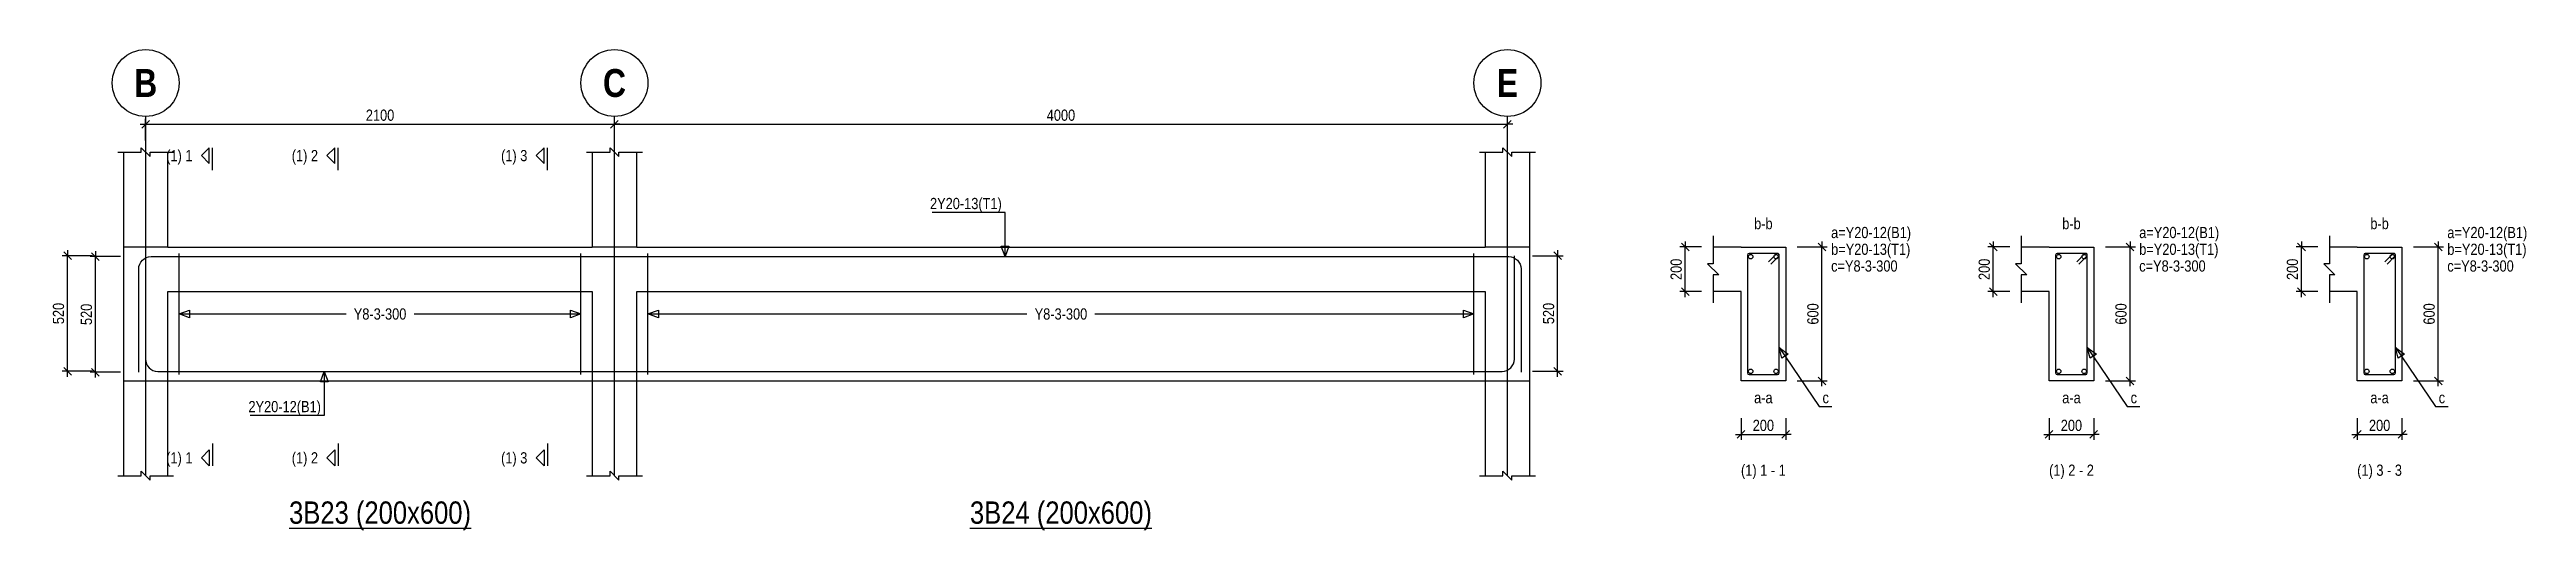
# Model space of a CAD drawing. Extents: x 0 to 206258, y -403073 to 0.
# Drawn here: x 43756 to 65947, y -225924 to -221614 of the extents above; entities that cross this region are included whole.
import ezdxf
from ezdxf.enums import TextEntityAlignment as Align
from ezdxf.lldxf.tags import DXFTag

# ---------------------------------------------------------------- set-up
doc = ezdxf.new("R2010")
doc.units = 0
doc.header["$LTSCALE"] = 1000
for name, color, linetype in [('Axis Circle(Dir 2)', 150, 'Continuous'), ('Axis Label(Dir 1)', 7, 'Continuous'), ('Axis Line(Dir 2)', 150, 'CENTER2'), ('Break Line', 5, 'Continuous'), ('Dimension Line', 5, 'Continuous'), ('Front Elevation Line', 40, 'Continuous'), ('Leader Line', 5, 'Continuous'), ('Link Line', 3, 'Continuous'), ('Rebar Label', 6, 'Continuous'), ('Rebar Line', 7, 'Continuous'), ('Section Label', 1, 'Continuous'), ('Section Line', 1, 'Continuous'), ('Top Rebar Label', 6, 'Continuous'), ('Top Rebar Line', 7, 'Continuous')]:
    doc.layers.add(name, color=color, linetype=linetype)
for name, color, linetype, true_color in [('Beam Label(D)', 94, 'Continuous', 0x008100), ('Beam Line(D)', 112, 'Continuous', 0x00bd5e), ('Link Label', 94, 'Continuous', 0x008100)]:
    doc.layers.add(name, color=color, linetype=linetype, true_color=true_color)
doc.styles.add('Axis Label(Dir 1)', font='ARIALNB.TTF', dxfattribs={"height": 250})
doc.styles.add('Beam Label(D)', font='ARIALN.TTF', dxfattribs={"height": 200})
doc.styles.add('Dimension Text', font='ARIALN.TTF', dxfattribs={"height": 100})
doc.styles.add('Link Label', font='ARIALN.TTF', dxfattribs={"height": 100})
doc.styles.add('Rebar Label', font='ARIALN.TTF', dxfattribs={"height": 100})
doc.styles.add('Section Label', font='ARIALN.TTF', dxfattribs={"height": 100})
doc.styles.add('Top Rebar Label', font='ARIALN.TTF', dxfattribs={"height": 100})
tags = doc.linetypes.add('CENTER2', pattern=[1.125, 0.75, -0.125, 0.125, -0.125]).pattern_tags.tags
tags[10:11] = [DXFTag(74, 4), DXFTag(75, 0), DXFTag(340, '0'), DXFTag(46, 0.0), DXFTag(50, 0.0), DXFTag(44, 0.0), DXFTag(45, 0.0)]
tags[8:9] = [DXFTag(74, 4), DXFTag(75, 0), DXFTag(340, '0'), DXFTag(46, 0.0), DXFTag(50, 0.0), DXFTag(44, 0.0), DXFTag(45, 0.0)]
tags[6:7] = [DXFTag(74, 4), DXFTag(75, 0), DXFTag(340, '0'), DXFTag(46, 0.0), DXFTag(50, 0.0), DXFTag(44, 0.0), DXFTag(45, 0.0)]
tags[4:5] = [DXFTag(74, 4), DXFTag(75, 0), DXFTag(340, '0'), DXFTag(46, 0.0), DXFTag(50, 0.0), DXFTag(44, 0.0), DXFTag(45, 0.0)]
doc.dimstyles.new('BEAM', dxfattribs={"dimtxt": 100, "dimasz": 30, "dimexe": 48.3, "dimexo": 103.5, "dimgap": 30, "dimtad": 1, "dimtoh": 1, "dimdec": 1, "dimlfac": 0.5, "dimdsep": 46, "dimtxsty": 'Dimension Text', "dimblk": 'PCDIM_TICK', "dimcen": 0.09, "dimclrd": 5, "dimclre": 5, "dimclrt": 5, "dimadec": 1, "dimazin": 0, "dimtp": 1, "dimtm": 1, "dimtfac": 1, "dimtdec": 4, "dimtofl": 0, "dimtmove": 0, "dimatfit": 3, "dimfxl": 1, "dimtolj": 1, "dimtzin": 0, "dimarcsym": 0})

msp = doc.modelspace()

# ---------------------------------------------------------------- texts
at = {"layer": 'Axis Label(Dir 1)', "transparency": 33554687, "style": 'Axis Label(Dir 1)'}
for s, p in [('B', (44617.055, -221914.284)), ('C', (48817.055, -221914.284)), ('E', (56817.055, -221914.284))]:
    msp.add_text(s, height=250, dxfattribs=at).set_placement(p, align=Align.MIDDLE_CENTER)
at = {"layer": 'Beam Label(D)', "transparency": 33554687, "style": 'Beam Label(D)'}
for s, p in [('%%U3B23 (200x600)', (46717.055, -225664.284)), ('%%U3B24 (200x600)', (52817.055, -225664.284))]:
    msp.add_text(s, height=200, dxfattribs=at).set_placement(p, align=Align.TOP_CENTER)
at = {"layer": 'Link Label', "transparency": 33554687, "style": 'Link Label'}
for s, p in [(' c=Y8-3-300', (59685.055, -223604.284)), (' c=Y8-3-300', (62445.294, -223604.284)), (' c=Y8-3-300', (65205.532, -223604.284)), ('c', (59640.055, -224784.284)), ('c', (62400.294, -224784.284)), ('c', (65160.532, -224784.284))]:
    msp.add_text(s, height=100, dxfattribs=at).set_placement(p)
for p in [(46717.055, -223984.284), (52817.055, -223984.284)]:
    msp.add_text('Y8-3-300', height=100, dxfattribs=at).set_placement(p, align=Align.MIDDLE_CENTER)
at = {"layer": 'Rebar Label', "transparency": 33554687, "style": 'Rebar Label'}
for s, p in [('b-b', (59110.055, -223254.284)), ('b-b', (61870.294, -223254.284)), ('b-b', (64630.532, -223254.284)), ('a-a', (59110.055, -224814.284)), ('a-a', (61870.294, -224814.284)), ('a-a', (64630.532, -224814.284))]:
    msp.add_text(s, height=100, dxfattribs=at).set_placement(p, align=Align.BOTTOM_CENTER)
for p in [(59685.055, -223304.284), (62445.294, -223304.284), (65205.532, -223304.284)]:
    msp.add_text(' a=Y20-12(B1)', height=100, dxfattribs=at).set_placement(p)
msp.add_text(' 2Y20-12(B1)', height=100, dxfattribs=at).set_placement((46187.055, -224864.284), align=Align.RIGHT)
at = {"layer": 'Section Label', "transparency": 33554687, "style": 'Section Label'}
for s, p in [('(1) 1', (45036.345, -222564.994)), ('(1) 2', (46161.345, -222564.994)), ('(1) 3', (48036.345, -222564.994)), ('(1) 1', (45036.345, -225273.573)), ('(1) 2', (46161.345, -225273.573)), ('(1) 3', (48036.345, -225273.573))]:
    msp.add_text(s, height=100, dxfattribs=at).set_placement(p, align=Align.MIDDLE_RIGHT)
for s, p in [('(1) 1 - 1', (59110.055, -225464.284)), ('(1) 2 - 2', (61870.294, -225464.284)), ('(1) 3 - 3', (64630.532, -225464.284))]:
    msp.add_text(s, height=100, dxfattribs=at).set_placement(p, align=Align.BOTTOM_CENTER)
at = {"layer": 'Top Rebar Label', "transparency": 33554687, "style": 'Top Rebar Label'}
msp.add_text(' 2Y20-13(T1)', height=100, dxfattribs=at).set_placement((52287.055, -223044.284), align=Align.RIGHT)
for p in [(59685.055, -223454.284), (62445.294, -223454.284), (65205.532, -223454.284)]:
    msp.add_text(' b=Y20-13(T1)', height=100, dxfattribs=at).set_placement(p)

# ---------------------------------------------------------------- blocks, each defined once
blk = doc.blocks.new('PCDIM_TICK')
at = {"layer": 'Dimension Line', "color": 0, "transparency": 33554687}
for p, q in [((1.15, 1.15), (-1.15, -1.15)), ((1.61, 0), (0, 0))]:
    blk.add_line(p, q, dxfattribs=at)
blk = doc.blocks.new('*U3007')
at = {"layer": 'Dimension Line', "color": 5, "true_color": 0x0000ff, "transparency": 16777216}
for p, q in [((44392, -223470), (44119, -223470)), ((44167, -224506), (44167, -223470)), ((44392, -224506), (44119, -224506))]:
    blk.add_line(p, q, dxfattribs=at)
at = {"layer": 'Dimension Line', "color": 5, "true_color": 0x0000ff, "transparency": 16777216, "xscale": 30, "yscale": 30}
for p, rotation in [((44167, -223470), 89.99999999999447), ((44167, -224506), 269.9999999999834)]:
    blk.add_blockref('PCDIM_TICK', p, dxfattribs=dict(at, rotation=rotation))
at = {"layer": 'Dimension Line', "color": 5, "true_color": 0x0000ff, "transparency": 16777216, "insert": (44137, -223988), "char_height": 100, "width": 181.5, "attachment_point": 8, "rotation": 90, "style": 'Dimension Text'}
blk.add_mtext('520', dxfattribs=at)
blk = doc.blocks.new('*U3008')
at = {"layer": 'Dimension Line', "color": 5, "true_color": 0x0000ff, "transparency": 16777216}
for p, q in [((44142, -223462), (43869, -223462)), ((43917, -224498), (43917, -223462)), ((44142, -224498), (43869, -224498))]:
    blk.add_line(p, q, dxfattribs=at)
at = {"layer": 'Dimension Line', "color": 5, "true_color": 0x0000ff, "transparency": 16777216, "xscale": 30, "yscale": 30}
for p, rotation in [((43917, -223462), 89.99999999999447), ((43917, -224498), 269.9999999999834)]:
    blk.add_blockref('PCDIM_TICK', p, dxfattribs=dict(at, rotation=rotation))
at = {"layer": 'Dimension Line', "color": 5, "true_color": 0x0000ff, "transparency": 16777216, "insert": (43887, -223980), "char_height": 100, "width": 181.5, "attachment_point": 8, "rotation": 90, "style": 'Dimension Text'}
blk.add_mtext('520', dxfattribs=at)
blk = doc.blocks.new('*U3009')
at = {"layer": 'Dimension Line', "color": 5, "true_color": 0x0000ff, "transparency": 16777216}
for p, q in [((44617, -222431), (44617, -222236)), ((44617, -222284), (48817, -222284)), ((48817, -222431), (48817, -222236))]:
    blk.add_line(p, q, dxfattribs=at)
at = {"layer": 'Dimension Line', "color": 5, "true_color": 0x0000ff, "transparency": 16777216, "xscale": 30, "yscale": 30, "rotation": 180.0000000000004}
blk.add_blockref('PCDIM_TICK', (44617, -222284), dxfattribs=at)
at = {"layer": 'Dimension Line', "color": 5, "true_color": 0x0000ff, "transparency": 16777216, "xscale": 30, "yscale": 30}
blk.add_blockref('PCDIM_TICK', (48817, -222284), dxfattribs=at)
at = {"layer": 'Dimension Line', "color": 5, "true_color": 0x0000ff, "transparency": 16777216, "insert": (46717, -222254), "char_height": 100, "width": 247.25, "attachment_point": 8, "style": 'Dimension Text'}
blk.add_mtext('2100', dxfattribs=at)
blk = doc.blocks.new('*U3019')
at = {"layer": 'Dimension Line', "color": 5, "true_color": 0x0000ff, "transparency": 16777216}
for p, q in [((57043, -223462), (57315, -223462)), ((57267, -224498), (57267, -223462)), ((57043, -224498), (57315, -224498))]:
    blk.add_line(p, q, dxfattribs=at)
at = {"layer": 'Dimension Line', "color": 5, "true_color": 0x0000ff, "transparency": 16777216, "xscale": 30, "yscale": 30}
for p, rotation in [((57267, -223462), 89.99999999999447), ((57267, -224498), 269.9999999999834)]:
    blk.add_blockref('PCDIM_TICK', p, dxfattribs=dict(at, rotation=rotation))
at = {"layer": 'Dimension Line', "color": 5, "true_color": 0x0000ff, "transparency": 16777216, "insert": (57237, -223980), "char_height": 100, "width": 181.5, "attachment_point": 8, "rotation": 90, "style": 'Dimension Text'}
blk.add_mtext('520', dxfattribs=at)
blk = doc.blocks.new('*U3020')
at = {"layer": 'Dimension Line', "color": 5, "true_color": 0x0000ff, "transparency": 16777216}
for p, q in [((48817, -222431), (48817, -222236)), ((48817, -222284), (56817, -222284)), ((56817, -222431), (56817, -222236))]:
    blk.add_line(p, q, dxfattribs=at)
at = {"layer": 'Dimension Line', "color": 5, "true_color": 0x0000ff, "transparency": 16777216, "xscale": 30, "yscale": 30, "rotation": 180.0000000000004}
blk.add_blockref('PCDIM_TICK', (48817, -222284), dxfattribs=at)
at = {"layer": 'Dimension Line', "color": 5, "true_color": 0x0000ff, "transparency": 16777216, "xscale": 30, "yscale": 30}
blk.add_blockref('PCDIM_TICK', (56817, -222284), dxfattribs=at)
at = {"layer": 'Dimension Line', "color": 5, "true_color": 0x0000ff, "transparency": 16777216, "insert": (52817, -222254), "char_height": 100, "width": 249.2, "attachment_point": 8, "style": 'Dimension Text'}
blk.add_mtext('4000', dxfattribs=at)
blk = doc.blocks.new('*U3010')
at = {"layer": 'Dimension Line', "color": 5, "true_color": 0x0000ff, "transparency": 16777216}
for p, q in [((59414, -223384), (59683, -223384)), ((59635, -224584), (59635, -223384)), ((59414, -224584), (59683, -224584))]:
    blk.add_line(p, q, dxfattribs=at)
at = {"layer": 'Dimension Line', "color": 5, "true_color": 0x0000ff, "transparency": 16777216, "xscale": 30, "yscale": 30}
for p, rotation in [((59635, -223384), 89.99999999999447), ((59635, -224584), 269.9999999999834)]:
    blk.add_blockref('PCDIM_TICK', p, dxfattribs=dict(at, rotation=rotation))
at = {"layer": 'Dimension Line', "color": 5, "true_color": 0x0000ff, "transparency": 16777216, "insert": (59605, -223984), "char_height": 100, "width": 181.97, "attachment_point": 8, "rotation": 90, "style": 'Dimension Text'}
blk.add_mtext('600', dxfattribs=at)
blk = doc.blocks.new('*U3011')
at = {"layer": 'Dimension Line', "color": 5, "true_color": 0x0000ff, "transparency": 16777216}
for p, q in [((58557, -223384), (58362, -223384)), ((58410, -223784), (58410, -223384)), ((58557, -223784), (58362, -223784))]:
    blk.add_line(p, q, dxfattribs=at)
at = {"layer": 'Dimension Line', "color": 5, "true_color": 0x0000ff, "transparency": 16777216, "xscale": 30, "yscale": 30}
for p, rotation in [((58410, -223384), 89.99999999999447), ((58410, -223784), 269.9999999999834)]:
    blk.add_blockref('PCDIM_TICK', p, dxfattribs=dict(at, rotation=rotation))
at = {"layer": 'Dimension Line', "color": 5, "true_color": 0x0000ff, "transparency": 16777216, "insert": (58380, -223584), "char_height": 100, "width": 182.77, "attachment_point": 8, "rotation": 90, "style": 'Dimension Text'}
blk.add_mtext('200', dxfattribs=at)
blk = doc.blocks.new('*U3012')
at = {"layer": 'Dimension Line', "color": 5, "true_color": 0x0000ff, "transparency": 16777216}
for p, q in [((58910, -224918), (58910, -225113)), ((59310, -224918), (59310, -225113)), ((58910, -225064), (59310, -225064))]:
    blk.add_line(p, q, dxfattribs=at)
at = {"layer": 'Dimension Line', "color": 5, "true_color": 0x0000ff, "transparency": 16777216, "xscale": 30, "yscale": 30, "rotation": 180.0000000000004}
blk.add_blockref('PCDIM_TICK', (58910, -225064), dxfattribs=at)
at = {"layer": 'Dimension Line', "color": 5, "true_color": 0x0000ff, "transparency": 16777216, "xscale": 30, "yscale": 30}
blk.add_blockref('PCDIM_TICK', (59310, -225064), dxfattribs=at)
at = {"layer": 'Dimension Line', "color": 5, "true_color": 0x0000ff, "transparency": 16777216, "insert": (59110, -225034), "char_height": 100, "width": 182.77, "attachment_point": 8, "style": 'Dimension Text'}
blk.add_mtext('200', dxfattribs=at)
blk = doc.blocks.new('*U3013')
at = {"layer": 'Dimension Line', "color": 5, "true_color": 0x0000ff, "transparency": 16777216}
for p, q in [((62174, -223384), (62444, -223384)), ((62395, -224584), (62395, -223384)), ((62174, -224584), (62444, -224584))]:
    blk.add_line(p, q, dxfattribs=at)
at = {"layer": 'Dimension Line', "color": 5, "true_color": 0x0000ff, "transparency": 16777216, "xscale": 30, "yscale": 30}
for p, rotation in [((62395, -223384), 89.99999999999447), ((62395, -224584), 269.9999999999834)]:
    blk.add_blockref('PCDIM_TICK', p, dxfattribs=dict(at, rotation=rotation))
at = {"layer": 'Dimension Line', "color": 5, "true_color": 0x0000ff, "transparency": 16777216, "insert": (62365, -223984), "char_height": 100, "width": 181.97, "attachment_point": 8, "rotation": 90, "style": 'Dimension Text'}
blk.add_mtext('600', dxfattribs=at)
blk = doc.blocks.new('*U3014')
at = {"layer": 'Dimension Line', "color": 5, "true_color": 0x0000ff, "transparency": 16777216}
for p, q in [((61317, -223384), (61122, -223384)), ((61170, -223784), (61170, -223384)), ((61317, -223784), (61122, -223784))]:
    blk.add_line(p, q, dxfattribs=at)
at = {"layer": 'Dimension Line', "color": 5, "true_color": 0x0000ff, "transparency": 16777216, "xscale": 30, "yscale": 30}
for p, rotation in [((61170, -223384), 89.99999999999447), ((61170, -223784), 269.9999999999834)]:
    blk.add_blockref('PCDIM_TICK', p, dxfattribs=dict(at, rotation=rotation))
at = {"layer": 'Dimension Line', "color": 5, "true_color": 0x0000ff, "transparency": 16777216, "insert": (61140, -223584), "char_height": 100, "width": 182.77, "attachment_point": 8, "rotation": 90, "style": 'Dimension Text'}
blk.add_mtext('200', dxfattribs=at)
blk = doc.blocks.new('*U3015')
at = {"layer": 'Dimension Line', "color": 5, "true_color": 0x0000ff, "transparency": 16777216}
for p, q in [((61670, -224918), (61670, -225113)), ((62070, -224918), (62070, -225113)), ((61670, -225064), (62070, -225064))]:
    blk.add_line(p, q, dxfattribs=at)
at = {"layer": 'Dimension Line', "color": 5, "true_color": 0x0000ff, "transparency": 16777216, "xscale": 30, "yscale": 30, "rotation": 180.0000000000004}
blk.add_blockref('PCDIM_TICK', (61670, -225064), dxfattribs=at)
at = {"layer": 'Dimension Line', "color": 5, "true_color": 0x0000ff, "transparency": 16777216, "xscale": 30, "yscale": 30}
blk.add_blockref('PCDIM_TICK', (62070, -225064), dxfattribs=at)
at = {"layer": 'Dimension Line', "color": 5, "true_color": 0x0000ff, "transparency": 16777216, "insert": (61870, -225034), "char_height": 100, "width": 182.77, "attachment_point": 8, "style": 'Dimension Text'}
blk.add_mtext('200', dxfattribs=at)
blk = doc.blocks.new('*U3016')
at = {"layer": 'Dimension Line', "color": 5, "true_color": 0x0000ff, "transparency": 16777216}
for p, q in [((64934, -223384), (65204, -223384)), ((65156, -224584), (65156, -223384)), ((64934, -224584), (65204, -224584))]:
    blk.add_line(p, q, dxfattribs=at)
at = {"layer": 'Dimension Line', "color": 5, "true_color": 0x0000ff, "transparency": 16777216, "xscale": 30, "yscale": 30}
for p, rotation in [((65156, -223384), 89.99999999999447), ((65156, -224584), 269.9999999999834)]:
    blk.add_blockref('PCDIM_TICK', p, dxfattribs=dict(at, rotation=rotation))
at = {"layer": 'Dimension Line', "color": 5, "true_color": 0x0000ff, "transparency": 16777216, "insert": (65126, -223984), "char_height": 100, "width": 181.97, "attachment_point": 8, "rotation": 90, "style": 'Dimension Text'}
blk.add_mtext('600', dxfattribs=at)
blk = doc.blocks.new('*U3017')
at = {"layer": 'Dimension Line', "color": 5, "true_color": 0x0000ff, "transparency": 16777216}
for p, q in [((64077, -223384), (63882, -223384)), ((63931, -223784), (63931, -223384)), ((64077, -223784), (63882, -223784))]:
    blk.add_line(p, q, dxfattribs=at)
at = {"layer": 'Dimension Line', "color": 5, "true_color": 0x0000ff, "transparency": 16777216, "xscale": 30, "yscale": 30}
for p, rotation in [((63931, -223384), 89.99999999999447), ((63931, -223784), 269.9999999999834)]:
    blk.add_blockref('PCDIM_TICK', p, dxfattribs=dict(at, rotation=rotation))
at = {"layer": 'Dimension Line', "color": 5, "true_color": 0x0000ff, "transparency": 16777216, "insert": (63901, -223584), "char_height": 100, "width": 182.77, "attachment_point": 8, "rotation": 90, "style": 'Dimension Text'}
blk.add_mtext('200', dxfattribs=at)
blk = doc.blocks.new('*U3018')
at = {"layer": 'Dimension Line', "color": 5, "true_color": 0x0000ff, "transparency": 16777216}
for p, q in [((64431, -224918), (64431, -225113)), ((64831, -224918), (64831, -225113)), ((64431, -225064), (64831, -225064))]:
    blk.add_line(p, q, dxfattribs=at)
at = {"layer": 'Dimension Line', "color": 5, "true_color": 0x0000ff, "transparency": 16777216, "xscale": 30, "yscale": 30, "rotation": 180.0000000000004}
blk.add_blockref('PCDIM_TICK', (64431, -225064), dxfattribs=at)
at = {"layer": 'Dimension Line', "color": 5, "true_color": 0x0000ff, "transparency": 16777216, "xscale": 30, "yscale": 30}
blk.add_blockref('PCDIM_TICK', (64831, -225064), dxfattribs=at)
at = {"layer": 'Dimension Line', "color": 5, "true_color": 0x0000ff, "transparency": 16777216, "insert": (64631, -225034), "char_height": 100, "width": 182.77, "attachment_point": 8, "style": 'Dimension Text'}
blk.add_mtext('200', dxfattribs=at)

# ---------------------------------------------------------------- dimensions: what is measured, and where the dimension line sits
at = {"layer": 'Dimension Line', "transparency": 33554687}
for base, p1, p2, text, picture, middle in [((46717.055, -222284.284), (44617.055, -222534.284), (48817.055, -222534.284), '2100', '*U3009', (46717.055, -222284.284)), ((52817.055, -222284.284), (48817.055, -222534.284), (56817.055, -222534.284), '4000', '*U3020', (52817.055, -222284.284)), ((59110.055, -225064.284), (58910.055, -224814.284), (59310.055, -224814.284), '200', '*U3012', (59110.055, -225064.284)), ((61870.294, -225064.284), (61670.294, -224814.284), (62070.294, -224814.284), '200', '*U3015', (61870.294, -225064.284)), ((64630.532, -225064.284), (64430.532, -224814.284), (64830.532, -224814.284), '200', '*U3018', (64630.532, -225064.284))]:
    dim = msp.add_linear_dim(base=base, p1=p1, p2=p2, text=text, dimstyle='BEAM', override={"dimscale": 1, "dimtxt": 100, "dimasz": 30, "dimexe": 48.3, "dimexo": 103.5, "dimgap": 30, "dimtad": 1, "dimtih": 0, "dimdec": 1, "dimlfac": 0.5, "dimzin": 8, "dimlunit": 2, "dimpost": '', "dimtxsty": 'Dimension Text', "dimblk": 'PCDIM_TICK', "dimse1": 0, "dimse2": 0, "dimsd2": 0, "dimclrd": 5, "dimclre": 5, "dimclrt": 5, "dimaunit": 0, "dimadec": 1, "dimazin": 0, "dimtol": 0, "dimtp": 1, "dimtm": 1, "dimtmove": 0}, dxfattribs=at)
    dim.commit()
    dim.dimension.update_dxf_attribs({"geometry": picture, "text_midpoint": middle})
for base, p1, p2, text, picture, middle in [((43917.055, -223980.284), (44245.055, -224498.284), (44245.055, -223462.284), '520', '*U3008', (43917.055, -223980.284)), ((44167.055, -223988.284), (44495.055, -224506.284), (44495.055, -223470.284), '520', '*U3007', (44167.055, -223988.284)), ((57267.055, -223980.284), (56939.055, -224498.284), (56939.055, -223462.284), '520', '*U3019', (57267.055, -223980.284)), ((58410.055, -223584.284), (58660.055, -223784.284), (58660.055, -223384.284), '200', '*U3011', (58410.055, -223584.284)), ((59635.055, -223984.284), (59310.055, -224584.284), (59310.055, -223384.284), '600', '*U3010', (59635.055, -223984.284)), ((61170.294, -223584.284), (61420.294, -223784.284), (61420.294, -223384.284), '200', '*U3014', (61170.294, -223584.284)), ((62395.294, -223984.284), (62070.294, -224584.284), (62070.294, -223384.284), '600', '*U3013', (62395.294, -223984.284)), ((63930.532, -223584.284), (64180.532, -223784.284), (64180.532, -223384.284), '200', '*U3017', (63930.532, -223584.284)), ((65155.532, -223984.284), (64830.532, -224584.284), (64830.532, -223384.284), '600', '*U3016', (65155.532, -223984.284))]:
    dim = msp.add_linear_dim(base=base, p1=p1, p2=p2, angle=90, text=text, dimstyle='BEAM', override={"dimscale": 1, "dimtxt": 100, "dimasz": 30, "dimexe": 48.3, "dimexo": 103.5, "dimgap": 30, "dimtad": 1, "dimtih": 0, "dimdec": 1, "dimlfac": 0.5, "dimzin": 8, "dimlunit": 2, "dimpost": '', "dimtxsty": 'Dimension Text', "dimblk": 'PCDIM_TICK', "dimse1": 0, "dimse2": 0, "dimsd2": 0, "dimclrd": 5, "dimclre": 5, "dimclrt": 5, "dimaunit": 0, "dimadec": 1, "dimazin": 0, "dimtol": 0, "dimtp": 1, "dimtm": 1, "dimtmove": 0}, dxfattribs=at)
    dim.commit()
    dim.dimension.update_dxf_attribs({"geometry": picture, "text_midpoint": middle})

# ---------------------------------------------------------------- linework, layer by layer
at = {"layer": 'Axis Circle(Dir 2)', "transparency": 33554687}
for centre in [(44617.055, -221914.284), (48817.055, -221914.284), (56817.055, -221914.284)]:
    msp.add_circle(centre, 300, dxfattribs=at)
at = {"layer": 'Axis Line(Dir 2)', "transparency": 33554687}
for points in [[(44617.055, -225434.284), (44617.055, -222214.284)], [(48817.055, -225434.284), (48817.055, -222214.284)], [(56817.055, -225434.284), (56817.055, -222214.284)]]:
    msp.add_lwpolyline(points, dxfattribs=at)
at = {"layer": 'Beam Line(D)', "transparency": 33554687}
for points in [[(44417.055, -222534.284), (44417.055, -223384.284)], [(44817.055, -223384.284), (44817.055, -222534.284)], [(48617.055, -222534.284), (48617.055, -223384.284)], [(49017.055, -223384.284), (49017.055, -222534.284)], [(56617.055, -222534.284), (56617.055, -223384.284)], [(57017.055, -223384.284), (57017.055, -222534.284)], [(44417.055, -223384.284), (44417.055, -225434.284)], [(44817.055, -223384.284), (48617.055, -223384.284)], [(49017.055, -223384.284), (56617.055, -223384.284)], [(57017.055, -225434.284), (57017.055, -223384.284)], [(58910.055, -223384.284), (59310.055, -223384.284), (59310.055, -224584.284), (58910.055, -224584.284), (58910.055, -223784.284), (58660.055, -223784.284)], [(58910.055, -223384.284), (58660.055, -223384.284)], [(58910.055, -223384.284), (58910.055, -223384.284)], [(61670.294, -223384.284), (62070.294, -223384.284), (62070.294, -224584.284), (61670.294, -224584.284), (61670.294, -223784.284), (61420.294, -223784.284)], [(61670.294, -223384.284), (61420.294, -223384.284)], [(61670.294, -223384.284), (61670.294, -223384.284)], [(64430.532, -223384.284), (64830.532, -223384.284), (64830.532, -224584.284), (64430.532, -224584.284), (64430.532, -223784.284), (64180.532, -223784.284)], [(64430.532, -223384.284), (64180.532, -223384.284)], [(64430.532, -223384.284), (64430.532, -223384.284)], [(44817.055, -225434.284), (44817.055, -224584.284)], [(44817.055, -224584.284), (48617.055, -224584.284)], [(48617.055, -224584.284), (48617.055, -225434.284)], [(49017.055, -225434.284), (49017.055, -224584.284)], [(49017.055, -224584.284), (56617.055, -224584.284)], [(56617.055, -224584.284), (56617.055, -225434.284)]]:
    msp.add_lwpolyline(points, dxfattribs=at)
at = {"layer": 'Break Line', "transparency": 33554687}
for points in [[(44367.055, -222534.284), (44577.055, -222534.284), (44577.055, -222494.284), (44657.055, -222574.284), (44657.055, -222534.284), (44867.055, -222534.284)], [(48567.055, -222534.284), (48777.055, -222534.284), (48777.055, -222494.284), (48857.055, -222574.284), (48857.055, -222534.284), (49067.055, -222534.284)], [(56567.055, -222534.284), (56777.055, -222534.284), (56777.055, -222494.284), (56857.055, -222574.284), (56857.055, -222534.284), (57067.055, -222534.284)], [(58660.055, -223284.284), (58660.055, -223534.284), (58610.055, -223534.284), (58710.055, -223634.284), (58660.055, -223634.284), (58660.055, -223884.284)], [(61420.294, -223284.284), (61420.294, -223534.284), (61370.294, -223534.284), (61470.294, -223634.284), (61420.294, -223634.284), (61420.294, -223884.284)], [(64180.532, -223284.284), (64180.532, -223534.284), (64130.532, -223534.284), (64230.532, -223634.284), (64180.532, -223634.284), (64180.532, -223884.284)], [(44367.055, -225434.284), (44577.055, -225434.284), (44577.055, -225394.284), (44657.055, -225474.284), (44657.055, -225434.284), (44867.055, -225434.284)], [(48567.055, -225434.284), (48777.055, -225434.284), (48777.055, -225394.284), (48857.055, -225474.284), (48857.055, -225434.284), (49067.055, -225434.284)], [(56567.055, -225434.284), (56777.055, -225434.284), (56777.055, -225394.284), (56857.055, -225474.284), (56857.055, -225434.284), (57067.055, -225434.284)]]:
    msp.add_lwpolyline(points, dxfattribs=at)
at = {"layer": 'Front Elevation Line', "transparency": 33554687}
for points in [[(44817.055, -223384.284), (44417.055, -223384.284)], [(44417.055, -223384.284), (44417.055, -224584.284)], [(44817.055, -223384.284), (44417.055, -223384.284)], [(44417.055, -223384.284), (44417.055, -224584.284)], [(44817.055, -223384.284), (48617.055, -223384.284)], [(49017.055, -223384.284), (48617.055, -223384.284)], [(49017.055, -223384.284), (56617.055, -223384.284)], [(57017.055, -223384.284), (56617.055, -223384.284)], [(57017.055, -224584.284), (57017.055, -223384.284)], [(44817.055, -224584.284), (44817.055, -223784.284)], [(44817.055, -224584.284), (44817.055, -223784.284)], [(44817.055, -223784.284), (48617.055, -223784.284)], [(48617.055, -223784.284), (48617.055, -224584.284)], [(49017.055, -224584.284), (49017.055, -223784.284)], [(49017.055, -223784.284), (56617.055, -223784.284)], [(56617.055, -223784.284), (56617.055, -224584.284)], [(44417.055, -224584.284), (44817.055, -224584.284)], [(44417.055, -224584.284), (44817.055, -224584.284)], [(48617.055, -224584.284), (49017.055, -224584.284)], [(56617.055, -224584.284), (57017.055, -224584.284)]]:
    msp.add_lwpolyline(points, dxfattribs=at)
at = {"layer": 'Leader Line', "transparency": 33554687}
for points in [[(52317.055, -223470.284), (52317.055, -223074.284), (51662.064, -223074.284)], [(52282.853, -223376.314), (52351.257, -223376.314), (52317.055, -223470.284), (52282.853, -223376.314)], [(44917.055, -223984.284), (45011.025, -223950.082), (45011.025, -224018.486), (44917.055, -223984.284), (46412.411, -223984.284)], [(47021.699, -223984.284), (48517.055, -223984.284), (48423.086, -224018.486), (48423.086, -223950.082), (48517.055, -223984.284)], [(49117.055, -223984.284), (49211.025, -223950.082), (49211.025, -224018.486), (49117.055, -223984.284), (52512.411, -223984.284)], [(53121.699, -223984.284), (56517.055, -223984.284), (56423.086, -224018.486), (56423.086, -223950.082), (56517.055, -223984.284)], [(59332.995, -224343.008), (59276.311, -224381.297), (59252.054, -224284.283), (59332.995, -224343.008)], [(59252.054, -224284.283), (59610.055, -224814.284), (59723.184, -224814.284)], [(62093.234, -224343.009), (62036.55, -224381.297), (62012.294, -224284.284), (62093.234, -224343.009)], [(62012.294, -224284.284), (62370.294, -224814.284), (62483.423, -224814.284)], [(64853.473, -224343.008), (64796.788, -224381.297), (64772.532, -224284.283), (64853.473, -224343.008)], [(64772.532, -224284.283), (65130.532, -224814.284), (65243.661, -224814.284)], [(46217.055, -224498.284), (46217.055, -224894.284), (45554.382, -224894.284)], [(46251.257, -224592.253), (46182.853, -224592.253), (46217.055, -224498.284), (46251.257, -224592.253)]]:
    msp.add_lwpolyline(points, dxfattribs=at)
at = {"layer": 'Link Line', "transparency": 33554687}
for p, q in [((44917.055, -224526.284), (44917.055, -223442.284)), ((48517.055, -224526.284), (48517.055, -223442.284)), ((49117.055, -224526.284), (49117.055, -223442.284)), ((56517.055, -224526.284), (56517.055, -223442.284))]:
    msp.add_line(p, q, dxfattribs=at)
for points in [[(59177.244, -223536.894), (59247.954, -223466.183, 0.668178638), (59238.055, -223442.284), (58982.055, -223442.284, 0.414213562), (58968.055, -223456.284), (58968.055, -224512.284, 0.414213562), (58982.055, -224526.284), (59238.055, -224526.284, 0.414213562), (59252.055, -224512.284), (59252.055, -223456.284, 0.668178638), (59228.155, -223446.384), (59157.445, -223517.095)], [(61937.482, -223536.894), (62008.193, -223466.183, 0.668178638), (61998.294, -223442.284), (61742.294, -223442.284, 0.414213562), (61728.294, -223456.284), (61728.294, -224512.284, 0.414213562), (61742.294, -224526.284), (61998.294, -224526.284, 0.414213562), (62012.294, -224512.284), (62012.294, -223456.284, 0.668178638), (61988.394, -223446.384), (61917.683, -223517.095)], [(64697.721, -223536.894), (64768.432, -223466.183, 0.668178638), (64758.532, -223442.284), (64502.532, -223442.284, 0.414213562), (64488.532, -223456.284), (64488.532, -224512.284, 0.414213562), (64502.532, -224526.284), (64758.532, -224526.284, 0.414213562), (64772.532, -224512.284), (64772.532, -223456.284, 0.668178638), (64748.633, -223446.384), (64677.922, -223517.095)]]:
    msp.add_lwpolyline(points, format="xyb", dxfattribs=at)
at = {"layer": 'Rebar Line', "transparency": 33554687}
msp.add_lwpolyline([(44615.055, -223462.284), (44615.055, -224388.328, 0.414213562), (44725.011, -224498.284), (56769.1, -224498.284, 0.414213543), (56879.055, -224388.328), (56879.055, -223462.284)], format="xyb", dxfattribs=at)
for centre in [(58996.055, -223470.284), (59224.055, -223470.284), (61756.294, -223470.284), (61984.294, -223470.284), (64516.532, -223470.284), (64744.532, -223470.284), (58996.055, -224498.284), (59224.055, -224498.284), (61756.294, -224498.284), (61984.294, -224498.284), (64516.532, -224498.284), (64744.532, -224498.284)]:
    msp.add_circle(centre, 20, dxfattribs=at)
at = {"layer": 'Section Line', "transparency": 33554687}
for points in [[(45187.055, -222494.284), (45116.345, -222564.994), (45187.055, -222635.705), (45187.055, -222494.284)], [(45217.055, -222694.284), (45217.055, -222494.284)], [(46312.055, -222494.284), (46241.345, -222564.994), (46312.055, -222635.705), (46312.055, -222494.284)], [(46342.055, -222694.284), (46342.055, -222494.284)], [(48187.055, -222494.284), (48116.345, -222564.994), (48187.055, -222635.705), (48187.055, -222494.284)], [(48217.055, -222694.284), (48217.055, -222494.284)], [(45187.055, -225344.284), (45187.055, -225344.284), (45116.345, -225273.573), (45187.055, -225202.862), (45187.055, -225344.284)], [(45217.055, -225144.284), (45217.055, -225344.284)], [(46312.055, -225344.284), (46312.055, -225344.284), (46241.345, -225273.573), (46312.055, -225202.862), (46312.055, -225344.284)], [(46342.055, -225144.284), (46342.055, -225344.284)], [(48187.055, -225344.284), (48187.055, -225344.284), (48116.345, -225273.573), (48187.055, -225202.862), (48187.055, -225344.284)], [(48217.055, -225144.284), (48217.055, -225344.284)]]:
    msp.add_lwpolyline(points, dxfattribs=at)
at = {"layer": 'Top Rebar Line', "transparency": 33554687}
msp.add_lwpolyline([(44555.055, -224506.284), (44555.055, -223580.239, -0.414213562), (44665.011, -223470.284), (56829.1, -223470.284, -0.414213562), (56939.055, -223580.239), (56939.055, -224506.284)], format="xyb", dxfattribs=at)

msp.set_redraw_order([(e.dxf.handle, doc.entitydb.next_handle()) for e in msp.query("TEXT MTEXT ATTDEF DIMENSION ARC_DIMENSION")])  # texts and dimensions are drawn at this point

doc.saveas('drawing.dxf')
